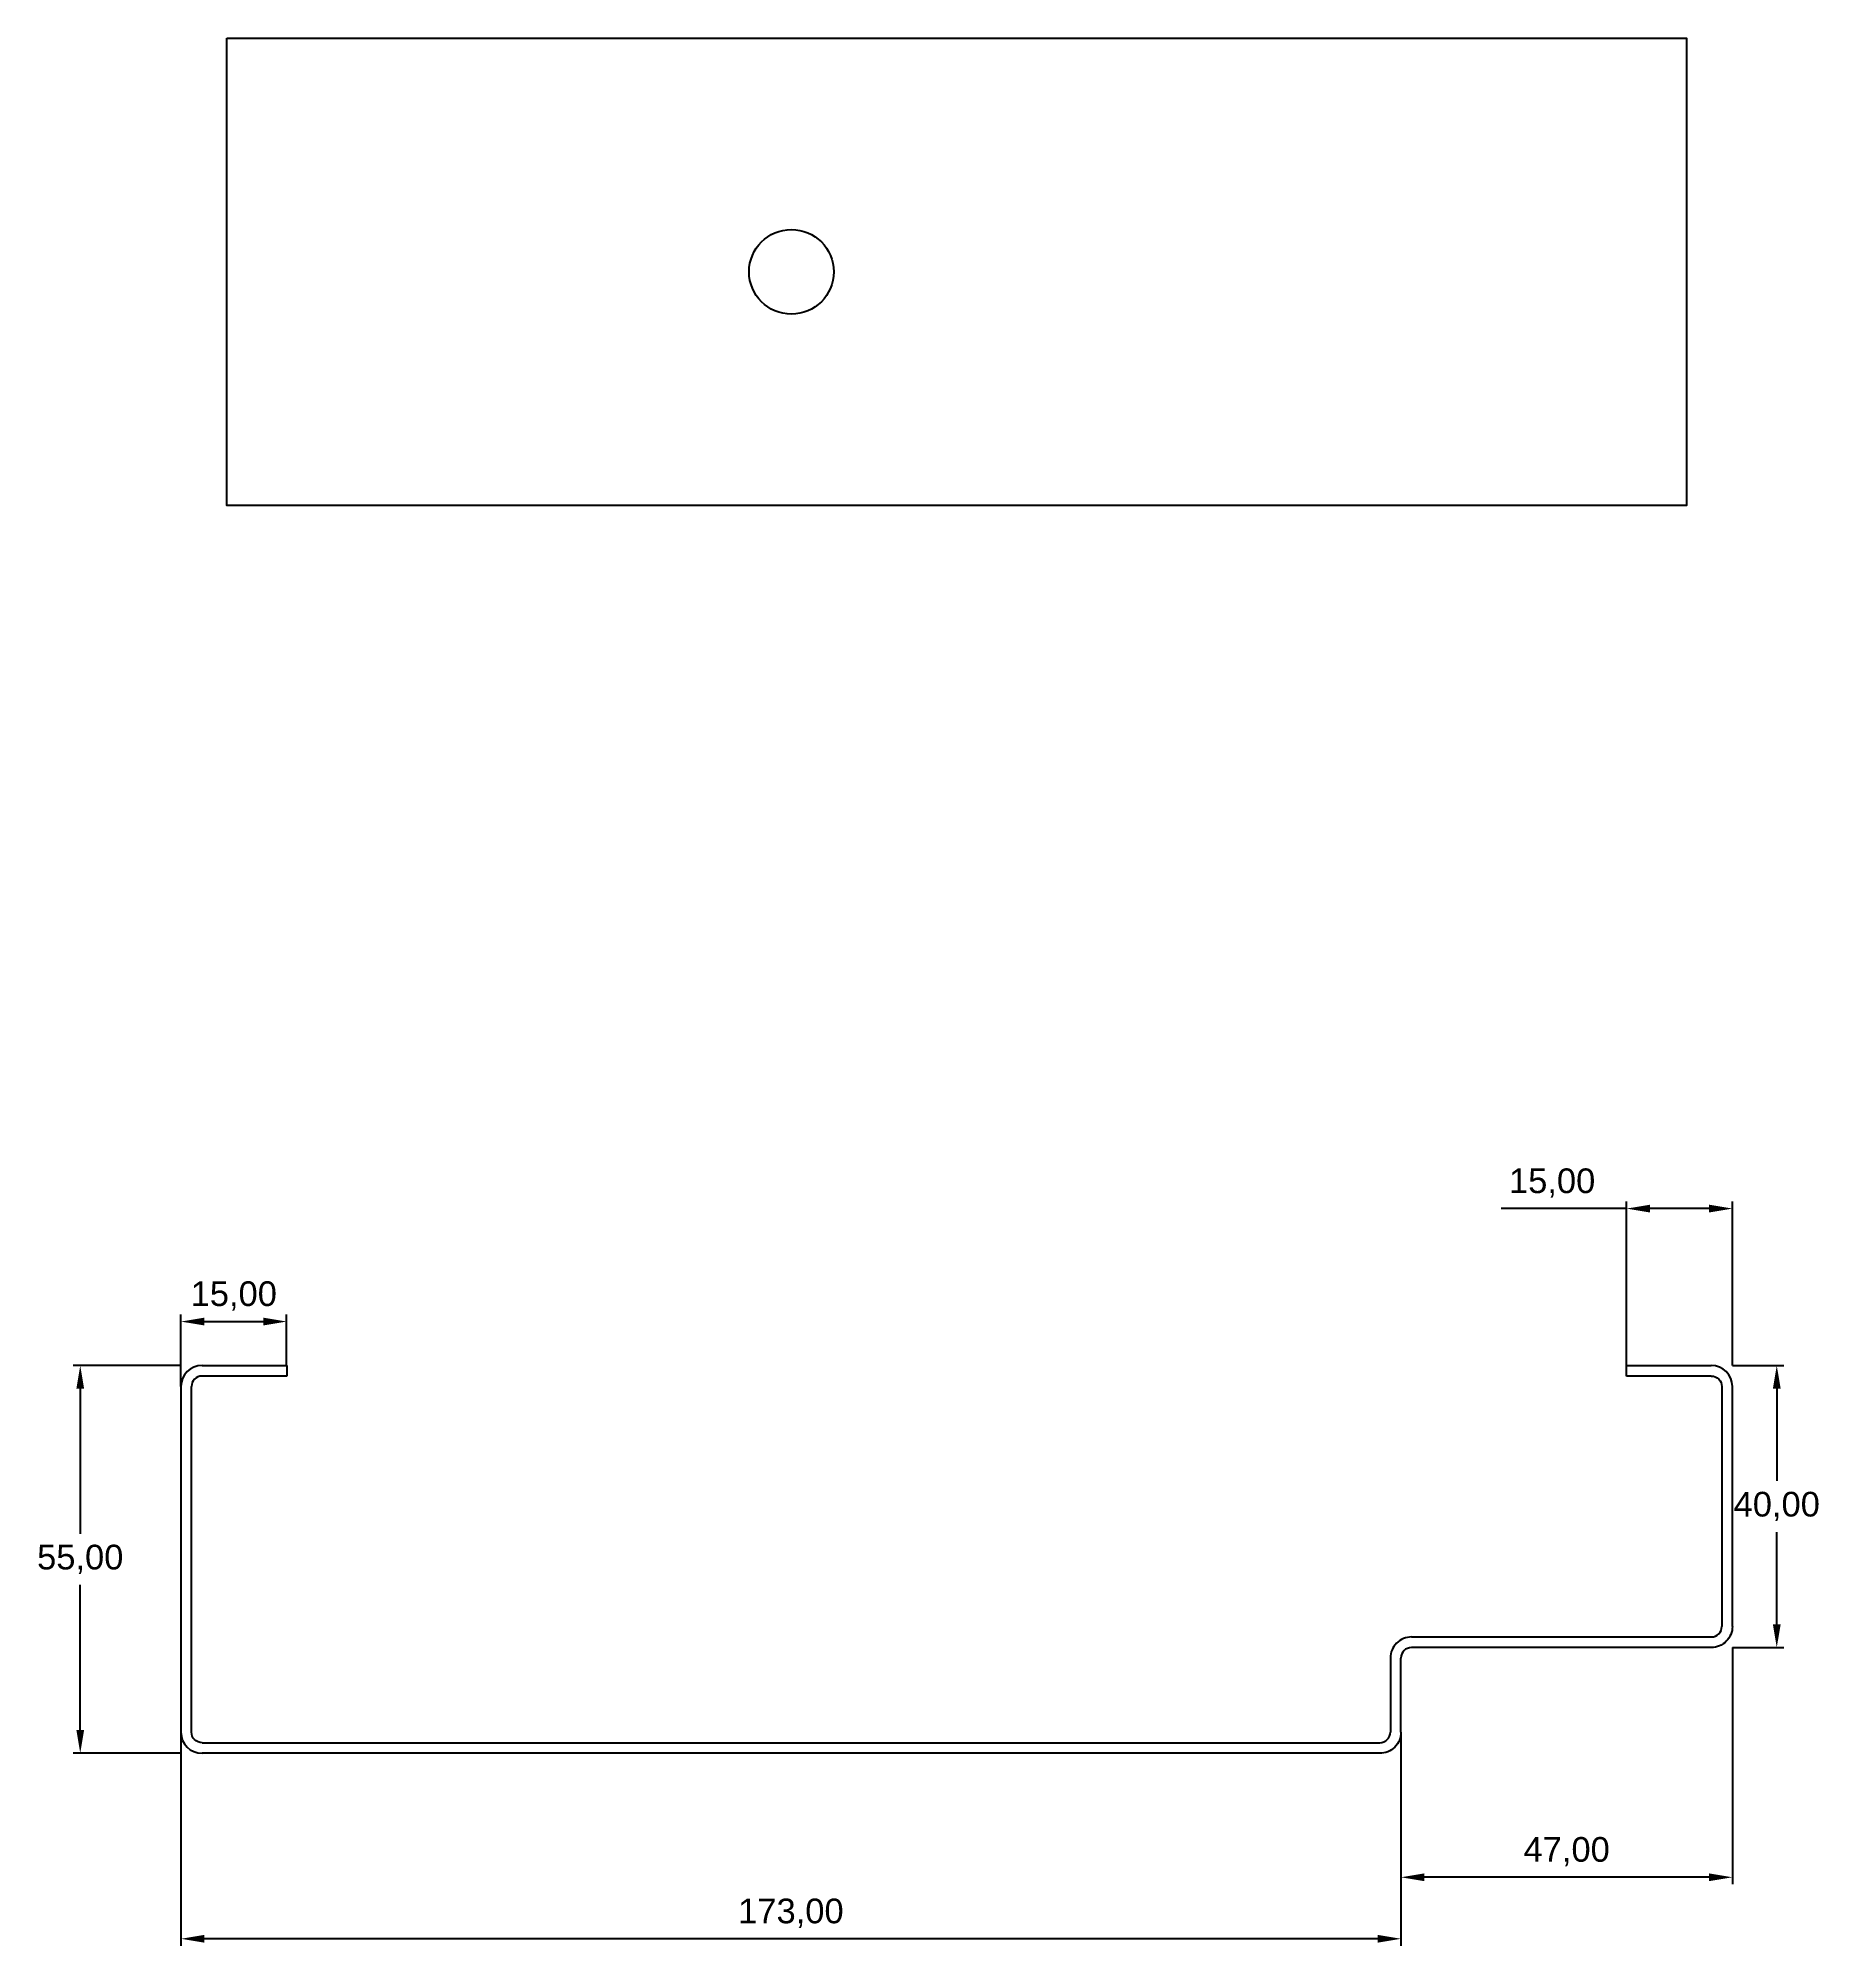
# Model space of a CAD drawing. Header units: inches. Extents: x 5699 to 12603, y -5236 to 4210.
# Drawn here: x 10602.5 to 10854.9, y 2393 to 2663.5 of the extents above; entities that cross this region are included whole.
import ezdxf

# ---------------------------------------------------------------- set-up
doc = ezdxf.new("R2010")
doc.units = ezdxf.units.IN
doc.header["$MEASUREMENT"] = 0
doc.layers.add('A-DIMS-INSD', color=7, linetype='Continuous')
doc.styles.get("Standard").update_dxf_attribs({"font": 'arial.ttf'})
doc.dimstyles.new('ISO-25', dxfattribs={"dimtxt": 2.5, "dimasz": 2.5, "dimexe": 1.25, "dimexo": 0.625, "dimtad": 1, "dimtxsty": 'Standard', "dimcen": 2.5, "dimadec": 0, "dimazin": 0, "dimtfac": 1, "dimtmove": 0, "dimatfit": 3, "dimfxl": 1, "dimarcsym": 0})

msp = doc.modelspace()

# ---------------------------------------------------------------- blocks, each defined once
blk = doc.blocks.new('*D44')
at = {"layer": 'A-DIMS-INSD', "color": 0, "lineweight": -2, "transparency": 16777216}
for p, q in [((10622.69, 2475.27), (10607.42, 2475.27)), ((10608.42, 2471.97), (10608.42, 2451.4)), ((10608.42, 2423.57), (10608.42, 2444.14)), ((10622.69, 2420.27), (10607.42, 2420.27))]:
    blk.add_line(p, q, dxfattribs=at)
at = {"layer": 'A-DIMS-INSD', "color": 0, "transparency": 16777216}
for points in [[(10607.87, 2471.97), (10608.97, 2471.97), (10608.42, 2475.27)], [(10607.87, 2423.57), (10608.97, 2423.57), (10608.42, 2420.27)]]:
    blk.add_solid(points, dxfattribs=at)
at = {"layer": 'Defpoints', "color": 0, "transparency": 16777216}
for p in [(10622.69, 2475.27), (10608.42, 2420.27), (10622.69, 2420.27)]:
    blk.add_point(p, dxfattribs=at)
at = {"layer": 'A-DIMS-INSD', "color": 0, "transparency": 16777216, "insert": (10608.42, 2447.77), "char_height": 3.5, "attachment_point": 5}
blk.add_mtext('55,00', dxfattribs=at)
blk = doc.blocks.new('*D45')
at = {"layer": 'A-DIMS-INSD', "color": 0, "lineweight": -2, "transparency": 16777216}
for p, q in [((10842.69, 2435.27), (10842.69, 2401.69)), ((10795.69, 2423.27), (10795.69, 2401.69)), ((10839.39, 2402.69), (10799, 2402.69))]:
    blk.add_line(p, q, dxfattribs=at)
at = {"layer": 'A-DIMS-INSD', "color": 0, "transparency": 16777216}
for points in [[(10799, 2403.24), (10799, 2402.14), (10795.69, 2402.69)], [(10839.39, 2403.24), (10839.39, 2402.14), (10842.69, 2402.69)]]:
    blk.add_solid(points, dxfattribs=at)
at = {"layer": 'Defpoints', "color": 0, "transparency": 16777216}
for p in [(10842.69, 2435.27), (10795.69, 2423.27), (10795.69, 2402.69)]:
    blk.add_point(p, dxfattribs=at)
at = {"layer": 'A-DIMS-INSD', "color": 0, "transparency": 16777216, "insert": (10819.19, 2406.32), "char_height": 3.5, "attachment_point": 5}
blk.add_mtext('47,00', dxfattribs=at)
blk = doc.blocks.new('*D46')
at = {"layer": 'A-DIMS-INSD', "color": 0, "lineweight": -2, "transparency": 16777216}
for p, q in [((10622.69, 2423.27), (10622.69, 2392.97)), ((10795.69, 2423.27), (10795.69, 2392.97)), ((10792.39, 2393.97), (10626, 2393.97))]:
    blk.add_line(p, q, dxfattribs=at)
at = {"layer": 'A-DIMS-INSD', "color": 0, "transparency": 16777216}
for points in [[(10626, 2394.52), (10626, 2393.42), (10622.69, 2393.97)], [(10792.39, 2394.52), (10792.39, 2393.42), (10795.69, 2393.97)]]:
    blk.add_solid(points, dxfattribs=at)
at = {"layer": 'Defpoints', "color": 0, "transparency": 16777216}
for p in [(10622.69, 2423.27), (10795.69, 2423.27), (10622.69, 2393.97)]:
    blk.add_point(p, dxfattribs=at)
at = {"layer": 'A-DIMS-INSD', "color": 0, "transparency": 16777216, "insert": (10709.19, 2397.59), "char_height": 3.5, "attachment_point": 5}
blk.add_mtext('173,00', dxfattribs=at)
blk = doc.blocks.new('*D47')
at = {"color": 0, "lineweight": -2, "transparency": 16777216}
for p, q in [((10827.69, 2497.51), (10809.88, 2497.51)), ((10827.69, 2475.27), (10827.69, 2498.51)), ((10839.39, 2497.51), (10831, 2497.51)), ((10842.69, 2475.27), (10842.69, 2498.51))]:
    blk.add_line(p, q, dxfattribs=at)
at = {"color": 0, "transparency": 16777216}
for points in [[(10831, 2498.06), (10831, 2496.96), (10827.69, 2497.51)], [(10839.39, 2498.06), (10839.39, 2496.96), (10842.69, 2497.51)]]:
    blk.add_solid(points, dxfattribs=at)
at = {"layer": 'Defpoints', "color": 0, "transparency": 16777216}
for p in [(10827.69, 2497.51), (10827.69, 2475.27), (10842.69, 2475.27)]:
    blk.add_point(p, dxfattribs=at)
at = {"color": 0, "transparency": 16777216, "insert": (10817.13, 2501.13), "char_height": 3.5, "attachment_point": 5}
blk.add_mtext('15,00', dxfattribs=at)
blk = doc.blocks.new('*D48')
at = {"color": 0, "lineweight": -2, "transparency": 16777216}
for p, q in [((10622.69, 2472.27), (10622.69, 2482.49)), ((10626, 2481.49), (10634.39, 2481.49)), ((10637.69, 2475.27), (10637.69, 2482.49))]:
    blk.add_line(p, q, dxfattribs=at)
at = {"color": 0, "transparency": 16777216}
for points in [[(10626, 2482.04), (10626, 2480.94), (10622.69, 2481.49)], [(10634.39, 2482.04), (10634.39, 2480.94), (10637.69, 2481.49)]]:
    blk.add_solid(points, dxfattribs=at)
at = {"layer": 'Defpoints', "color": 0, "transparency": 16777216}
for p in [(10637.69, 2481.49), (10637.69, 2475.27), (10622.69, 2472.27)]:
    blk.add_point(p, dxfattribs=at)
at = {"color": 0, "transparency": 16777216, "insert": (10630.19, 2485.12), "char_height": 3.5, "attachment_point": 5}
blk.add_mtext('15,00', dxfattribs=at)
blk = doc.blocks.new('*D49')
at = {"color": 0, "lineweight": -2, "transparency": 16777216}
for p, q in [((10842.69, 2475.27), (10849.98, 2475.27)), ((10848.98, 2471.97), (10848.98, 2458.9)), ((10848.98, 2438.57), (10848.98, 2451.64)), ((10842.69, 2435.27), (10849.98, 2435.27))]:
    blk.add_line(p, q, dxfattribs=at)
at = {"color": 0, "transparency": 16777216}
for points in [[(10848.43, 2471.97), (10849.54, 2471.97), (10848.98, 2475.27)], [(10848.43, 2438.57), (10849.54, 2438.57), (10848.98, 2435.27)]]:
    blk.add_solid(points, dxfattribs=at)
at = {"layer": 'Defpoints', "color": 0, "transparency": 16777216}
for p in [(10842.69, 2475.27), (10842.69, 2435.27), (10848.98, 2435.27)]:
    blk.add_point(p, dxfattribs=at)
at = {"color": 0, "transparency": 16777216, "insert": (10848.98, 2455.27), "char_height": 3.5, "attachment_point": 5}
blk.add_mtext('40,00', dxfattribs=at)

# ---------------------------------------------------------------- dimensions: what is measured, and where the dimension line sits
at = {"color": 3}
dim = msp.add_linear_dim(base=(10827.695, 2497.507), p1=(10842.695, 2475.271), p2=(10827.695, 2475.271), angle=180, dimstyle='ISO-25', override={"dimtxt": 3.5, "dimasz": 3.302, "dimexe": 1, "dimexo": 0, "dimgap": 1.524, "dimtih": 1, "dimtoh": 1, "dimzin": 1, "dimadec": 2, "dimtzin": 1}, dxfattribs=at)
dim.commit()
dim.dimension.update_dxf_attribs({"geometry": '*D47', "text_midpoint": (10817.134, 2497.507), "dimtype": 160})
dim = msp.add_linear_dim(base=(10637.695, 2481.493), p1=(10622.695, 2472.271), p2=(10637.695, 2475.271), dimstyle='ISO-25', override={"dimtxt": 3.5, "dimasz": 3.302, "dimexe": 1, "dimexo": 0, "dimgap": 1.524, "dimtih": 1, "dimtoh": 1, "dimzin": 1, "dimadec": 2, "dimtzin": 1}, dxfattribs=at)
dim.commit()
dim.dimension.update_dxf_attribs({"geometry": '*D48', "text_midpoint": (10630.195, 2481.493), "dimtype": 160})
dim = msp.add_linear_dim(base=(10848.985, 2435.271), p1=(10842.695, 2475.271), p2=(10842.695, 2435.271), angle=270, dimstyle='ISO-25', override={"dimtxt": 3.5, "dimasz": 3.302, "dimexe": 1, "dimexo": 0, "dimgap": 1.524, "dimtih": 1, "dimtoh": 1, "dimzin": 1, "dimadec": 2, "dimtzin": 1}, dxfattribs=at)
dim.commit()
dim.dimension.update_dxf_attribs({"geometry": '*D49', "text_midpoint": (10848.985, 2455.271)})
at = {"layer": 'A-DIMS-INSD', "color": 3}
for base, p1, p2, angle, picture, middle in [((10608.416, 2420.271), (10622.695, 2475.271), (10622.695, 2420.271), 90, '*D44', (10608.416, 2447.771)), ((10795.695, 2402.69), (10842.695, 2435.271), (10795.695, 2423.271), 180, '*D45', (10819.195, 2406.317)), ((10622.695, 2393.967), (10795.695, 2423.271), (10622.695, 2423.271), 180, '*D46', (10709.195, 2397.595))]:
    dim = msp.add_linear_dim(base=base, p1=p1, p2=p2, angle=angle, dimstyle='ISO-25', override={"dimtxt": 3.5, "dimasz": 3.302, "dimexe": 1, "dimexo": 0, "dimgap": 1.524, "dimtih": 1, "dimtoh": 1, "dimzin": 1, "dimadec": 2, "dimtzin": 1}, dxfattribs=at)
    dim.commit()
    dim.dimension.update_dxf_attribs({"geometry": picture, "text_midpoint": middle})

# ---------------------------------------------------------------- linework, layer by layer
at = {"color": 3, "linetype": 'Continuous', "lineweight": 25}
for p, q in [((10625.695, 2475.271), (10637.695, 2475.271)), ((10637.695, 2475.271), (10637.695, 2473.771)), ((10827.695, 2473.771), (10827.695, 2475.271)), ((10827.695, 2475.271), (10839.695, 2475.271)), ((10637.695, 2473.771), (10625.695, 2473.771)), ((10839.695, 2473.771), (10827.695, 2473.771)), ((10622.695, 2472.271), (10622.695, 2423.271)), ((10842.695, 2438.271), (10842.695, 2472.271)), ((10797.195, 2436.771), (10839.695, 2436.771)), ((10795.695, 2423.271), (10795.695, 2433.771)), ((10625.695, 2421.771), (10792.695, 2421.771))]:
    msp.add_line(p, q, dxfattribs=at)
msp.add_lwpolyline([(10629.195, 2663.478), (10836.195, 2663.478), (10836.195, 2597.21), (10629.195, 2597.21)], close=True, dxfattribs=at)
for points in [[(10839.695, 2473.771, -0.4142136), (10841.195, 2472.271), (10841.195, 2438.271)], [(10625.695, 2421.771, -0.4142136), (10624.195, 2423.271), (10624.195, 2472.271)], [(10842.695, 2438.271, -0.4142136), (10839.695, 2435.271), (10797.195, 2435.271)], [(10797.195, 2436.771, 0.4142136), (10794.195, 2433.771), (10794.195, 2423.271)], [(10795.695, 2423.271, -0.4142136), (10792.695, 2420.271), (10625.695, 2420.271)]]:
    msp.add_lwpolyline(points, format="xyb", dxfattribs=at)
msp.add_circle((10709.262, 2630.344), 6)
for centre, radius, start, end in [((10625.695, 2472.271), 3, 90, 180), ((10839.695, 2472.271), 3, 0, 90), ((10625.695, 2472.271), 1.5, 90, 180), ((10839.695, 2438.271), 1.5, 270, 0), ((10797.195, 2433.771), 1.5, 90, 180), ((10625.695, 2423.271), 3, 180, 270), ((10792.695, 2423.271), 1.5, 270, 0)]:
    msp.add_arc(centre, radius, start, end, dxfattribs=at)

msp.set_redraw_order([(e.dxf.handle, doc.entitydb.next_handle()) for e in msp.query("TEXT MTEXT ATTDEF DIMENSION ARC_DIMENSION")])  # texts and dimensions are drawn at this point

doc.saveas('drawing.dxf')
